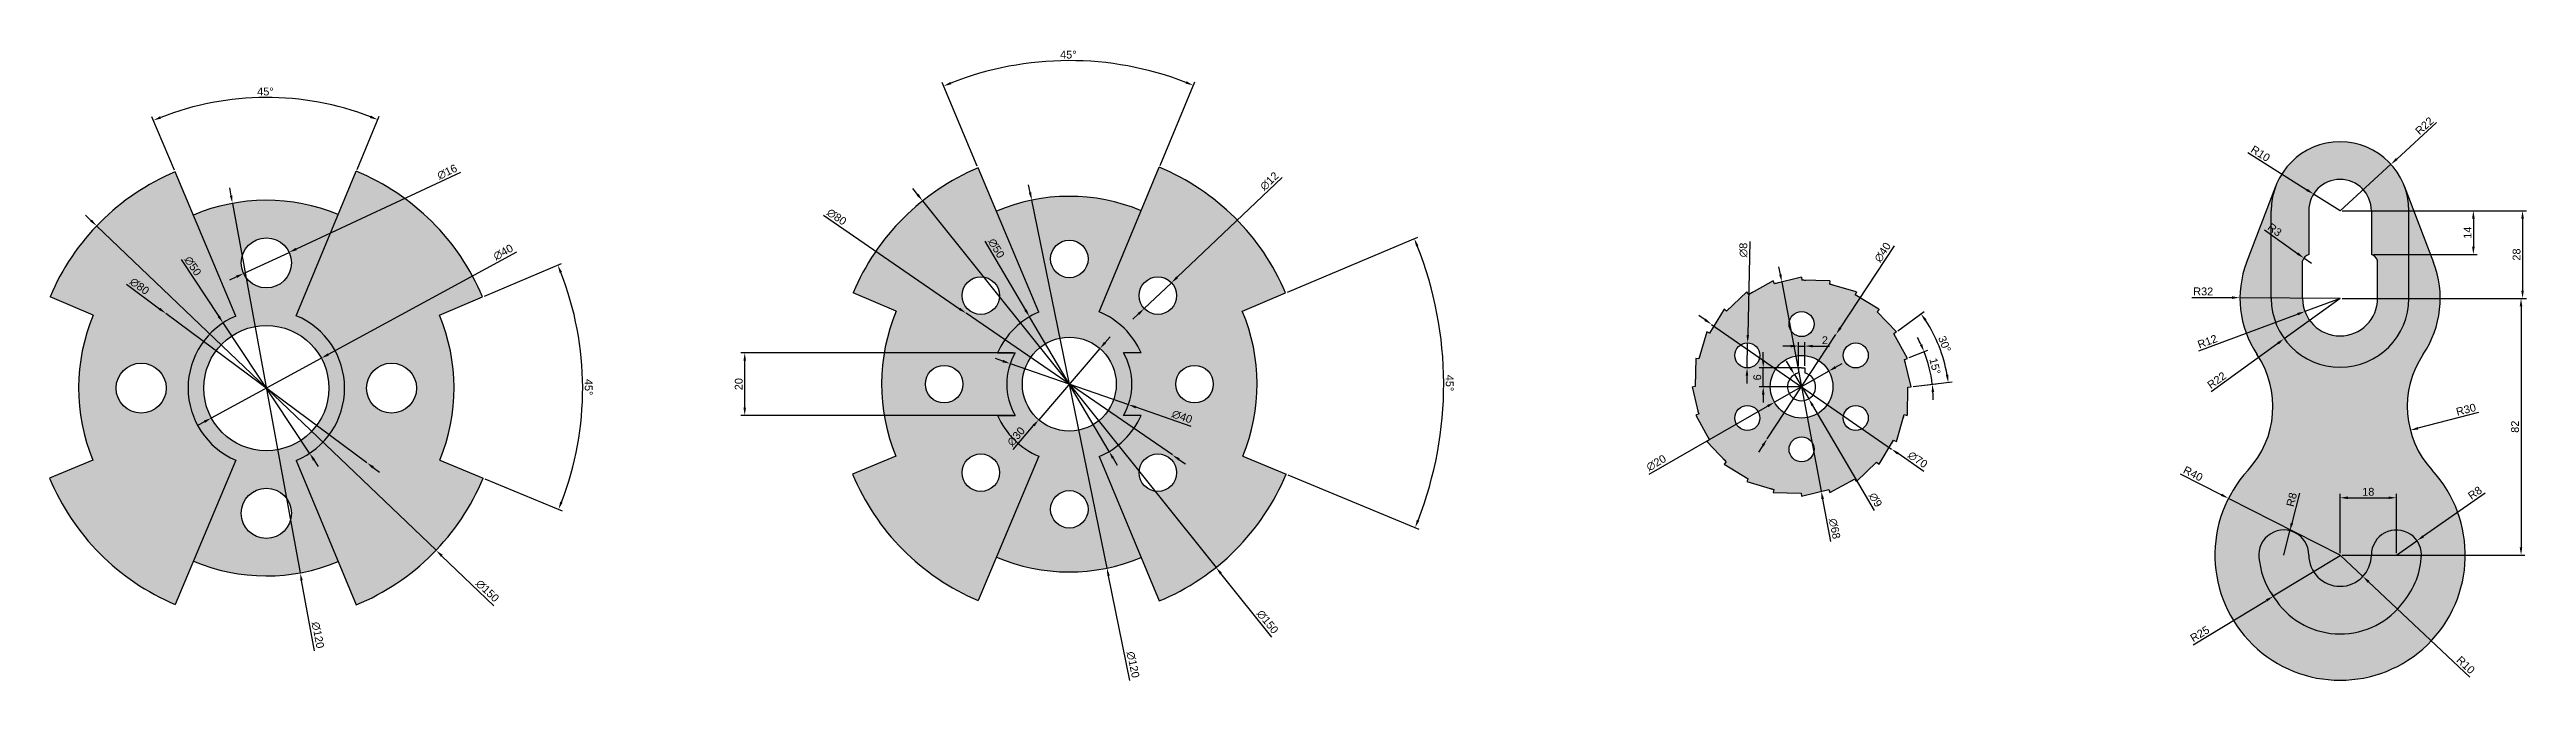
# Model space of a CAD drawing. Header units: millimetres. Extents: x 500 to 2478, y 452 to 707.
# Drawn here: x 1405 to 2197, y 475 to 677 of the extents above; entities that cross this region are included whole.
import ezdxf

# ---------------------------------------------------------------- set-up
doc = ezdxf.new("R2010")
doc.units = ezdxf.units.MM
doc.styles.get("Standard").update_dxf_attribs({"font": 'arial_0.ttf'})
doc.dimstyles.new('ISO-25', dxfattribs={"dimtxt": 2.5, "dimasz": 2.5, "dimexe": 1.25, "dimexo": 0.625, "dimtad": 1, "dimtxsty": 'Standard', "dimcen": 2.5, "dimadec": 0, "dimazin": 0, "dimtfac": 1, "dimtmove": 0, "dimatfit": 3, "dimfxl": 1, "dimarcsym": 0})

msp = doc.modelspace()

# ---------------------------------------------------------------- blocks, each defined once
blk = doc.blocks.new('*U133')
blk.add_circle((0, 0), 8)
blk = doc.blocks.new('*U134')
at = {"color": 0, "linetype": 'ByBlock', "lineweight": -2, "transparency": 16777216}
for p, rotation in [((569.28, 613.86), 90), ((529.28, 573.86), 180), ((569.28, 533.86), 270)]:
    blk.add_blockref('*U133', p, dxfattribs=dict(at, rotation=rotation))
blk.add_blockref('*U133', (609.28, 573.86), dxfattribs=at)
blk = doc.blocks.new('*D135')
at = {"color": 0, "lineweight": -2, "transparency": 16777216}
for p, q in [((1429.91, 602.09), (1440.52, 594.21)), ((1506.75, 545.02), (1442.53, 592.72)), ((1508.76, 543.53), (1510.77, 542.04))]:
    blk.add_line(p, q, dxfattribs=at)
at = {"color": 0, "transparency": 16777216}
for points in [[(1440.77, 594.54), (1440.27, 593.87), (1442.53, 592.72)], [(1509.01, 543.87), (1508.51, 543.2), (1506.75, 545.02)]]:
    blk.add_solid(points, dxfattribs=at)
at = {"layer": 'Defpoints', "color": 0, "transparency": 16777216}
for p in [(1442.53, 592.72), (1506.75, 545.02)]:
    blk.add_point(p, dxfattribs=at)
at = {"color": 0, "transparency": 16777216, "insert": (1434.11, 601.42), "char_height": 2.5, "attachment_point": 5, "rotation": 323.40231}
blk.add_mtext('∅80', dxfattribs=at)
blk = doc.blocks.new('*D136')
at = {"color": 0, "lineweight": -2, "transparency": 16777216}
for p, q in [((1536.67, 637.73), (1484.16, 613.3)), ((1467.39, 605.5), (1481.89, 612.24)), ((1465.12, 604.44), (1462.85, 603.39))]:
    blk.add_line(p, q, dxfattribs=at)
at = {"color": 0, "transparency": 16777216}
for points in [[(1483.98, 613.68), (1484.34, 612.92), (1481.89, 612.24)], [(1464.94, 604.82), (1465.29, 604.06), (1467.39, 605.5)]]:
    blk.add_solid(points, dxfattribs=at)
at = {"layer": 'Defpoints', "color": 0, "transparency": 16777216}
for p in [(1481.89, 612.24), (1467.39, 605.5)]:
    blk.add_point(p, dxfattribs=at)
at = {"color": 0, "transparency": 16777216, "insert": (1532.42, 637.93), "char_height": 2.5, "attachment_point": 5, "rotation": 24.94995}
blk.add_mtext('∅16', dxfattribs=at)
blk = doc.blocks.new('*D137')
at = {"color": 0, "lineweight": -2, "transparency": 16777216}
for p, q in [((1554.59, 612.33), (1494.41, 579.62)), ((1457.07, 559.32), (1492.21, 578.42)), ((1454.87, 558.12), (1452.68, 556.93))]:
    blk.add_line(p, q, dxfattribs=at)
at = {"color": 0, "transparency": 16777216}
for points in [[(1494.21, 579.98), (1494.61, 579.25), (1492.21, 578.42)], [(1454.67, 558.49), (1455.07, 557.76), (1457.07, 559.32)]]:
    blk.add_solid(points, dxfattribs=at)
at = {"layer": 'Defpoints', "color": 0, "transparency": 16777216}
for p in [(1492.21, 578.42), (1457.07, 559.32)]:
    blk.add_point(p, dxfattribs=at)
at = {"color": 0, "transparency": 16777216, "insert": (1550.34, 612.27), "char_height": 2.5, "attachment_point": 5, "rotation": 28.52963}
blk.add_mtext('∅40', dxfattribs=at)
blk = doc.blocks.new('*D138')
at = {"color": 0, "lineweight": -2, "transparency": 16777216}
for p, q in [((1463.38, 630.35), (1462.93, 632.81)), ((1463.83, 627.89), (1485.45, 509.85)), ((1490.01, 484.94), (1485.9, 507.39))]:
    blk.add_line(p, q, dxfattribs=at)
at = {"color": 0, "transparency": 16777216}
for points in [[(1463.79, 630.42), (1462.97, 630.27), (1463.83, 627.89)], [(1486.31, 507.47), (1485.49, 507.32), (1485.45, 509.85)]]:
    blk.add_solid(points, dxfattribs=at)
at = {"layer": 'Defpoints', "color": 0, "transparency": 16777216}
for p in [(1463.83, 627.89), (1485.45, 509.85)]:
    blk.add_point(p, dxfattribs=at)
at = {"color": 0, "transparency": 16777216, "insert": (1491.1, 489.96), "char_height": 2.5, "attachment_point": 5, "rotation": 280.37897}
blk.add_mtext('∅120', dxfattribs=at)
blk = doc.blocks.new('*D139')
at = {"color": 0, "lineweight": -2, "transparency": 16777216}
for p, q in [((1418.61, 622.42), (1416.81, 624.15)), ((1420.42, 620.69), (1528.86, 517.05)), ((1547.36, 499.36), (1530.66, 515.32))]:
    blk.add_line(p, q, dxfattribs=at)
at = {"color": 0, "transparency": 16777216}
for points in [[(1418.9, 622.72), (1418.33, 622.12), (1420.42, 620.69)], [(1530.95, 515.62), (1530.38, 515.02), (1528.86, 517.05)]]:
    blk.add_solid(points, dxfattribs=at)
at = {"layer": 'Defpoints', "color": 0, "transparency": 16777216}
for p in [(1420.42, 620.69), (1528.86, 517.05)]:
    blk.add_point(p, dxfattribs=at)
at = {"color": 0, "transparency": 16777216, "insert": (1545.29, 504.07), "char_height": 2.5, "attachment_point": 5, "rotation": 316.29433}
blk.add_mtext('∅150', dxfattribs=at)
blk = doc.blocks.new('*D140')
at = {"color": 0, "lineweight": -2, "transparency": 16777216}
for p, q in [((1447.4, 609.92), (1459.44, 591.78)), ((1488.46, 548.04), (1460.82, 589.7)), ((1489.84, 545.96), (1491.23, 543.87))]:
    blk.add_line(p, q, dxfattribs=at)
at = {"color": 0, "transparency": 16777216}
for points in [[(1459.78, 592.02), (1459.09, 591.55), (1460.82, 589.7)], [(1490.19, 546.19), (1489.5, 545.72), (1488.46, 548.04)]]:
    blk.add_solid(points, dxfattribs=at)
at = {"layer": 'Defpoints', "color": 0, "transparency": 16777216}
for p in [(1460.82, 589.7), (1488.46, 548.04)]:
    blk.add_point(p, dxfattribs=at)
at = {"color": 0, "transparency": 16777216, "insert": (1451.13, 607.86), "char_height": 2.5, "attachment_point": 5, "rotation": 303.56415}
blk.add_mtext('∅50', dxfattribs=at)
blk = doc.blocks.new('*D141')
at = {"color": 0, "lineweight": -2, "transparency": 16777216}
for p, q in [((1445.25, 638.55), (1438.07, 655.57)), ((1503.62, 638.72), (1510.7, 655.78))]:
    blk.add_line(p, q, dxfattribs=at)
blk.add_arc((1474.64, 568.87), 92.84, 69.01144, 111.32618, dxfattribs=at)
at = {"color": 0, "transparency": 16777216}
for points in [[(1441.03, 654.97), (1440.72, 655.74), (1438.56, 654.42)], [(1508.05, 655.94), (1507.74, 655.17), (1510.22, 654.63)]]:
    blk.add_solid(points, dxfattribs=at)
at = {"layer": 'Defpoints', "color": 0, "transparency": 16777216}
for p in [(1486.59, 660.94), (1445.49, 637.97), (1503.38, 638.15), (1464.92, 591.9), (1484.22, 591.96)]:
    blk.add_point(p, dxfattribs=at)
at = {"color": 0, "transparency": 16777216, "insert": (1474.36, 663.61), "char_height": 2.5, "attachment_point": 5, "rotation": 0.16881}
blk.add_mtext('45°', dxfattribs=at)
blk = doc.blocks.new('*D142')
at = {"color": 0, "lineweight": -2, "transparency": 16777216}
for p, q in [((1544.32, 598.26), (1568.93, 608.64)), ((1544.49, 539.89), (1569.16, 529.66))]:
    blk.add_line(p, q, dxfattribs=at)
blk.add_arc((1474.64, 568.87), 101.08, 338.88573, 21.45189, dxfattribs=at)
at = {"color": 0, "transparency": 16777216}
for points in [[(1568.33, 605.68), (1569.1, 605.99), (1567.77, 608.15)], [(1569.32, 532.3), (1568.55, 532.61), (1568, 530.14)]]:
    blk.add_solid(points, dxfattribs=at)
at = {"layer": 'Defpoints', "color": 0, "transparency": 16777216}
for p in [(1543.74, 598.02), (1529.92, 592.19), (1574.88, 555.85), (1530.06, 545.88), (1543.91, 540.13)]:
    blk.add_point(p, dxfattribs=at)
at = {"color": 0, "transparency": 16777216, "insert": (1577.62, 569.17), "char_height": 2.5, "attachment_point": 5, "rotation": 270.16881}
blk.add_mtext('45°', dxfattribs=at)
blk = doc.blocks.new('*U158')
blk.add_circle((0, 0), 6)
blk = doc.blocks.new('*U159')
at = {"color": 0, "linetype": 'ByBlock', "lineweight": -2, "transparency": 16777216}
for p, rotation in [((569.28, 623.93), 90), ((540.99, 612.21), 135), ((597.56, 612.21), 45), ((529.28, 583.93), 180), ((540.99, 555.65), 225), ((597.56, 555.65), 315), ((569.28, 543.93), 270)]:
    blk.add_blockref('*U158', p, dxfattribs=dict(at, rotation=rotation))
blk.add_blockref('*U158', (609.28, 583.93), dxfattribs=at)
blk = doc.blocks.new('*D160')
at = {"color": 0, "lineweight": -2, "transparency": 16777216}
for p, q in [((1652.64, 624.07), (1696.17, 594.19)), ((1764.19, 547.5), (1698.23, 592.77)), ((1766.25, 546.09), (1768.31, 544.67))]:
    blk.add_line(p, q, dxfattribs=at)
at = {"color": 0, "transparency": 16777216}
for points in [[(1696.41, 594.53), (1695.94, 593.84), (1698.23, 592.77)], [(1766.49, 546.43), (1766.02, 545.74), (1764.19, 547.5)]]:
    blk.add_solid(points, dxfattribs=at)
at = {"layer": 'Defpoints', "color": 0, "transparency": 16777216}
for p in [(1698.23, 592.77), (1764.19, 547.5)]:
    blk.add_point(p, dxfattribs=at)
at = {"color": 0, "transparency": 16777216, "insert": (1656.86, 623.56), "char_height": 2.5, "attachment_point": 5, "rotation": 325.5354}
blk.add_mtext('∅80', dxfattribs=at)
blk = doc.blocks.new('*D161')
at = {"color": 0, "lineweight": -2, "transparency": 16777216}
for p, q in [((1800.89, 599.53), (1842.59, 617.11)), ((1801.07, 541.16), (1842.86, 523.82))]:
    blk.add_line(p, q, dxfattribs=at)
blk.add_arc((1731.21, 570.14), 119.63, 338.66602, 21.6716, dxfattribs=at)
at = {"color": 0, "transparency": 16777216}
for points in [[(1842, 614.15), (1842.77, 614.47), (1841.44, 616.63)], [(1843.03, 526.46), (1842.26, 526.77), (1841.71, 524.3)]]:
    blk.add_solid(points, dxfattribs=at)
at = {"layer": 'Defpoints', "color": 0, "transparency": 16777216}
for p in [(1800.32, 599.28), (1786.5, 593.45), (1849.84, 554.73), (1786.63, 547.14), (1800.49, 541.4)]:
    blk.add_point(p, dxfattribs=at)
at = {"color": 0, "transparency": 16777216, "insert": (1852.74, 570.49), "char_height": 2.5, "attachment_point": 5, "rotation": 270.16881}
blk.add_mtext('45°', dxfattribs=at)
blk = doc.blocks.new('*D162')
at = {"color": 0, "lineweight": -2, "transparency": 16777216}
for p, q in [((1713.27, 580.14), (1626.25, 580.14)), ((1627.5, 562.64), (1627.5, 577.64)), ((1713.27, 560.14), (1626.25, 560.14))]:
    blk.add_line(p, q, dxfattribs=at)
at = {"color": 0, "transparency": 16777216}
for points in [[(1627.08, 577.64), (1627.91, 577.64), (1627.5, 580.14)], [(1627.08, 562.64), (1627.91, 562.64), (1627.5, 560.14)]]:
    blk.add_solid(points, dxfattribs=at)
at = {"layer": 'Defpoints', "color": 0, "transparency": 16777216}
for p in [(1627.5, 580.14), (1713.89, 580.14), (1713.89, 560.14)]:
    blk.add_point(p, dxfattribs=at)
at = {"color": 0, "transparency": 16777216, "insert": (1625.59, 570.14), "char_height": 2.5, "attachment_point": 5, "rotation": 90}
blk.add_mtext('20', dxfattribs=at)
blk = doc.blocks.new('*D163')
at = {"color": 0, "lineweight": -2, "transparency": 16777216}
for p, q in [((1718.68, 631.37), (1718.18, 633.82)), ((1719.18, 628.92), (1743.25, 511.35)), ((1750.59, 475.47), (1743.75, 508.91))]:
    blk.add_line(p, q, dxfattribs=at)
at = {"color": 0, "transparency": 16777216}
for points in [[(1719.09, 631.45), (1718.27, 631.28), (1719.18, 628.92)], [(1744.15, 508.99), (1743.34, 508.82), (1743.25, 511.35)]]:
    blk.add_solid(points, dxfattribs=at)
at = {"layer": 'Defpoints', "color": 0, "transparency": 16777216}
for p in [(1719.18, 628.92), (1743.25, 511.35)]:
    blk.add_point(p, dxfattribs=at)
at = {"color": 0, "transparency": 16777216, "insert": (1751.57, 480.51), "char_height": 2.5, "attachment_point": 5, "rotation": 281.56799}
blk.add_mtext('∅120', dxfattribs=at)
blk = doc.blocks.new('*D164')
at = {"color": 0, "lineweight": -2, "transparency": 16777216}
for p, q in [((1682.78, 630.64), (1681.21, 632.59)), ((1684.34, 628.68), (1778.09, 511.59)), ((1795.97, 489.25), (1779.65, 509.64))]:
    blk.add_line(p, q, dxfattribs=at)
at = {"color": 0, "transparency": 16777216}
for points in [[(1683.1, 630.9), (1682.45, 630.38), (1684.34, 628.68)], [(1779.97, 509.9), (1779.32, 509.38), (1778.09, 511.59)]]:
    blk.add_solid(points, dxfattribs=at)
at = {"layer": 'Defpoints', "color": 0, "transparency": 16777216}
for p in [(1684.34, 628.68), (1778.09, 511.59)]:
    blk.add_point(p, dxfattribs=at)
at = {"color": 0, "transparency": 16777216, "insert": (1794.55, 494.18), "char_height": 2.5, "attachment_point": 5, "rotation": 308.68096}
blk.add_mtext('∅150', dxfattribs=at)
blk = doc.blocks.new('*D165')
at = {"color": 0, "lineweight": -2, "transparency": 16777216}
for p, q in [((1741, 581.51), (1721.43, 558.77)), ((1742.63, 583.4), (1744.26, 585.3)), ((1713.25, 549.26), (1719.8, 556.87))]:
    blk.add_line(p, q, dxfattribs=at)
at = {"color": 0, "transparency": 16777216}
for points in [[(1742.31, 583.67), (1742.94, 583.13), (1741, 581.51)], [(1719.48, 557.14), (1720.11, 556.6), (1721.43, 558.77)]]:
    blk.add_solid(points, dxfattribs=at)
at = {"layer": 'Defpoints', "color": 0, "transparency": 16777216}
for p in [(1741, 581.51), (1721.43, 558.77)]:
    blk.add_point(p, dxfattribs=at)
at = {"color": 0, "transparency": 16777216, "insert": (1714.21, 553.4), "char_height": 2.5, "attachment_point": 5, "rotation": 49.28444}
blk.add_mtext('∅30', dxfattribs=at)
blk = doc.blocks.new('*D166')
at = {"color": 0, "lineweight": -2, "transparency": 16777216}
for p, q in [((1709.95, 577.5), (1707.59, 578.32)), ((1712.32, 576.69), (1750.11, 563.59)), ((1770.16, 556.64), (1752.47, 562.77))]:
    blk.add_line(p, q, dxfattribs=at)
at = {"color": 0, "transparency": 16777216}
for points in [[(1710.09, 577.9), (1709.82, 577.11), (1712.32, 576.69)], [(1752.61, 563.16), (1752.34, 562.37), (1750.11, 563.59)]]:
    blk.add_solid(points, dxfattribs=at)
at = {"layer": 'Defpoints', "color": 0, "transparency": 16777216}
for p in [(1712.32, 576.69), (1750.11, 563.59)]:
    blk.add_point(p, dxfattribs=at)
at = {"color": 0, "transparency": 16777216, "insert": (1767.24, 559.74), "char_height": 2.5, "attachment_point": 5, "rotation": 340.88572}
blk.add_mtext('∅40', dxfattribs=at)
blk = doc.blocks.new('*D167')
at = {"color": 0, "lineweight": -2, "transparency": 16777216}
for p, q in [((1799.22, 636.13), (1765.66, 604.27)), ((1755.15, 594.29), (1763.85, 602.55)), ((1753.33, 592.57), (1751.52, 590.85))]:
    blk.add_line(p, q, dxfattribs=at)
at = {"color": 0, "transparency": 16777216}
for points in [[(1765.37, 604.58), (1765.95, 603.97), (1763.85, 602.55)], [(1753.05, 592.87), (1753.62, 592.27), (1755.15, 594.29)]]:
    blk.add_solid(points, dxfattribs=at)
at = {"layer": 'Defpoints', "color": 0, "transparency": 16777216}
for p in [(1763.85, 602.55), (1755.15, 594.29)]:
    blk.add_point(p, dxfattribs=at)
at = {"color": 0, "transparency": 16777216, "insert": (1795.13, 634.97), "char_height": 2.5, "attachment_point": 5, "rotation": 43.51579}
blk.add_mtext('∅12', dxfattribs=at)
blk = doc.blocks.new('*D168')
at = {"color": 0, "lineweight": -2, "transparency": 16777216}
for p, q in [((1704.26, 615.78), (1717.23, 593.82)), ((1743.92, 548.61), (1718.5, 591.66)), ((1745.2, 546.46), (1746.47, 544.3))]:
    blk.add_line(p, q, dxfattribs=at)
at = {"color": 0, "transparency": 16777216}
for points in [[(1717.59, 594.03), (1716.87, 593.6), (1718.5, 591.66)], [(1745.55, 546.67), (1744.84, 546.24), (1743.92, 548.61)]]:
    blk.add_solid(points, dxfattribs=at)
at = {"layer": 'Defpoints', "color": 0, "transparency": 16777216}
for p in [(1718.5, 591.66), (1743.92, 548.61)]:
    blk.add_point(p, dxfattribs=at)
at = {"color": 0, "transparency": 16777216, "insert": (1707.88, 613.54), "char_height": 2.5, "attachment_point": 5, "rotation": 300.55962}
blk.add_mtext('∅50', dxfattribs=at)
blk = doc.blocks.new('*D169')
at = {"color": 0, "lineweight": -2, "transparency": 16777216}
for p, q in [((1701.82, 639.82), (1690.56, 666.52)), ((1760.19, 639.99), (1771.3, 666.76))]:
    blk.add_line(p, q, dxfattribs=at)
blk.add_arc((1731.21, 570.14), 103.36, 68.85453, 111.48309, dxfattribs=at)
at = {"color": 0, "transparency": 16777216}
for points in [[(1693.52, 665.93), (1693.2, 666.7), (1691.05, 665.37)], [(1768.65, 666.92), (1768.34, 666.15), (1770.82, 665.6)]]:
    blk.add_solid(points, dxfattribs=at)
at = {"layer": 'Defpoints', "color": 0, "transparency": 16777216}
for p in [(1744.52, 672.63), (1702.07, 639.24), (1759.95, 639.41), (1721.5, 593.17), (1740.79, 593.23)]:
    blk.add_point(p, dxfattribs=at)
at = {"color": 0, "transparency": 16777216, "insert": (1730.9, 675.39), "char_height": 2.5, "attachment_point": 5, "rotation": 0.16881}
blk.add_mtext('45°', dxfattribs=at)
blk = doc.blocks.new('*U186')
blk.add_circle((0, 0), 4)
blk = doc.blocks.new('*U188')
at = {"color": 0, "linetype": 'ByBlock', "lineweight": -2, "transparency": 16777216}
for p, rotation in [((500, 520), 180), ((482.68, 510), 240), ((517.32, 510), 120), ((482.68, 490), 299.9999999999999), ((517.32, 490), 59.99999999999997)]:
    blk.add_blockref('*U186', p, dxfattribs=dict(at, rotation=rotation))
blk.add_blockref('*U186', (500, 480), dxfattribs=at)
blk = doc.blocks.new('*U189')
blk.add_line((1.06, -4.34), (-1.06, 4.34))
blk = doc.blocks.new('*U190')
at = {"color": 0, "linetype": 'ByBlock', "lineweight": -2, "transparency": 16777216}
for p, rotation in [((479.27, 527.22), 119.9999999999998), ((487.02, 531.66), 104.9999999999998), ((495.66, 533.94), 89.99999999999986), ((504.59, 533.9), 74.99999999999991), ((513.21, 531.56), 59.99999999999993), ((520.92, 527.07), 44.99999999999995), ((472.93, 520.92), 134.9999999999998), ((527.22, 520.73), 29.99999999999998), ((468.44, 513.21), 149.9999999999998), ((531.66, 512.98), 14.99999999999997), ((466.1, 504.59), 164.9999999999998), ((466.06, 495.66), 180), ((533.9, 495.41), 344.9999999999993), ((468.34, 487.02), 194.9999999999996), ((531.56, 486.79), 329.9999999999994), ((472.78, 479.27), 209.9999999999996), ((527.07, 479.08), 314.9999999999994), ((479.08, 472.93), 224.9999999999996), ((520.73, 472.78), 299.9999999999994), ((486.79, 468.44), 239.9999999999996), ((495.41, 466.1), 254.9999999999995), ((504.34, 466.06), 269.9999999999995), ((512.98, 468.34), 284.9999999999994)]:
    blk.add_blockref('*U189', p, dxfattribs=dict(at, rotation=rotation))
blk.add_blockref('*U189', (533.94, 504.34), dxfattribs=at)
blk = doc.blocks.new('*D191')
at = {"color": 0, "lineweight": -2, "transparency": 16777216}
for p, q in [((1958.43, 605.18), (1957.97, 607.64)), ((1958.89, 602.72), (1971.48, 535.9)), ((1974.5, 519.88), (1971.95, 533.44))]:
    blk.add_line(p, q, dxfattribs=at)
at = {"color": 0, "transparency": 16777216}
for points in [[(1958.84, 605.26), (1958.02, 605.1), (1958.89, 602.72)], [(1972.36, 533.52), (1971.54, 533.37), (1971.48, 535.9)]]:
    blk.add_solid(points, dxfattribs=at)
at = {"layer": 'Defpoints', "color": 0, "transparency": 16777216}
for p in [(1958.89, 602.72), (1971.48, 535.9)]:
    blk.add_point(p, dxfattribs=at)
at = {"color": 0, "transparency": 16777216, "insert": (1975.74, 523.96), "char_height": 2.5, "attachment_point": 5, "rotation": 280.66927}
blk.add_mtext('∅68', dxfattribs=at)
blk = doc.blocks.new('*D192')
at = {"color": 0, "lineweight": -2, "transparency": 16777216}
for p, q in [((1934.36, 590.67), (1932.31, 592.09)), ((1936.42, 589.24), (1993.96, 549.38)), ((2004.27, 542.24), (1996.02, 547.96))]:
    blk.add_line(p, q, dxfattribs=at)
at = {"color": 0, "transparency": 16777216}
for points in [[(1934.6, 591.01), (1934.12, 590.32), (1936.42, 589.24)], [(1996.25, 548.3), (1995.78, 547.62), (1993.96, 549.38)]]:
    blk.add_solid(points, dxfattribs=at)
at = {"layer": 'Defpoints', "color": 0, "transparency": 16777216}
for p in [(1936.42, 589.24), (1993.96, 549.38)]:
    blk.add_point(p, dxfattribs=at)
at = {"color": 0, "transparency": 16777216, "insert": (2002.29, 546.01), "char_height": 2.5, "attachment_point": 5, "rotation": 325.29054}
blk.add_mtext('∅70', dxfattribs=at)
blk = doc.blocks.new('*D193')
at = {"color": 0, "lineweight": -2, "transparency": 16777216}
for p, q in [((1994.82, 614.32), (1977.56, 588.1)), ((1954.19, 552.61), (1976.19, 586.02)), ((1952.81, 550.52), (1951.44, 548.43))]:
    blk.add_line(p, q, dxfattribs=at)
at = {"color": 0, "transparency": 16777216}
for points in [[(1977.21, 588.33), (1977.91, 587.88), (1976.19, 586.02)], [(1952.47, 550.75), (1953.16, 550.29), (1954.19, 552.61)]]:
    blk.add_solid(points, dxfattribs=at)
at = {"layer": 'Defpoints', "color": 0, "transparency": 16777216}
for p in [(1976.19, 586.02), (1954.19, 552.61)]:
    blk.add_point(p, dxfattribs=at)
at = {"color": 0, "transparency": 16777216, "insert": (1991.1, 612.25), "char_height": 2.5, "attachment_point": 5, "rotation": 56.63596}
blk.add_mtext('∅40', dxfattribs=at)
blk = doc.blocks.new('*D194')
at = {"color": 0, "lineweight": -2, "transparency": 16777216}
for p, q in [((1948.66, 615.75), (1948.01, 585.81)), ((1947.78, 575.31), (1947.95, 583.31)), ((1947.73, 572.81), (1947.67, 570.31))]:
    blk.add_line(p, q, dxfattribs=at)
at = {"color": 0, "transparency": 16777216}
for points in [[(1947.59, 585.82), (1948.42, 585.8), (1947.95, 583.31)], [(1947.31, 572.82), (1948.14, 572.81), (1947.78, 575.31)]]:
    blk.add_solid(points, dxfattribs=at)
at = {"layer": 'Defpoints', "color": 0, "transparency": 16777216}
for p in [(1947.95, 583.31), (1947.78, 575.31)]:
    blk.add_point(p, dxfattribs=at)
at = {"color": 0, "transparency": 16777216, "insert": (1946.62, 612.99), "char_height": 2.5, "attachment_point": 5, "rotation": 88.76125}
blk.add_mtext('∅8', dxfattribs=at)
blk = doc.blocks.new('*D195')
at = {"color": 0, "lineweight": -2, "transparency": 16777216}
for p, q in [((1973.86, 574.28), (1956.51, 564.34)), ((1976.03, 575.53), (1978.2, 576.77)), ((1916.46, 541.39), (1954.34, 563.1))]:
    blk.add_line(p, q, dxfattribs=at)
at = {"color": 0, "transparency": 16777216}
for points in [[(1975.83, 575.89), (1976.24, 575.17), (1973.86, 574.28)], [(1954.14, 563.46), (1954.55, 562.74), (1956.51, 564.34)]]:
    blk.add_solid(points, dxfattribs=at)
at = {"layer": 'Defpoints', "color": 0, "transparency": 16777216}
for p in [(1973.86, 574.28), (1956.51, 564.34)]:
    blk.add_point(p, dxfattribs=at)
at = {"color": 0, "transparency": 16777216, "insert": (1918.75, 544.98), "char_height": 2.5, "attachment_point": 5, "rotation": 29.81203}
blk.add_mtext('∅20', dxfattribs=at)
blk = doc.blocks.new('*D196')
at = {"color": 0, "lineweight": -2, "transparency": 16777216}
for p, q in [((1999.58, 578.6), (2005.51, 580.95)), ((2000.81, 569.38), (2008.2, 570.24))]:
    blk.add_line(p, q, dxfattribs=at)
for start, end in [(25.11092, 28.60054), (6.62131, 21.62131), (359.64207, 3.13169)]:
    blk.add_arc((1966.18, 565.37), 41.05, start, end, dxfattribs=at)
at = {"color": 0, "transparency": 16777216}
for points in [[(2003.74, 582.95), (2002.97, 582.62), (2004.35, 580.49)], [(2006.76, 567.57), (2007.59, 567.64), (2006.96, 570.1)]]:
    blk.add_solid(points, dxfattribs=at)
at = {"layer": 'Defpoints', "color": 0, "transparency": 16777216}
for p in [(1998.06, 578), (1999, 578.37), (2006.39, 573.64), (1999.19, 569.2), (2000.19, 569.31)]:
    blk.add_point(p, dxfattribs=at)
at = {"color": 0, "transparency": 16777216, "insert": (2007.84, 575.85), "char_height": 2.5, "attachment_point": 5, "rotation": 284.12131}
blk.add_mtext('15°', dxfattribs=at)
blk = doc.blocks.new('*D197')
at = {"color": 0, "lineweight": -2, "transparency": 16777216}
for p, q in [((1996, 587.19), (2004.33, 593.38)), ((2000.81, 569.38), (2013.27, 570.83))]:
    blk.add_line(p, q, dxfattribs=at)
blk.add_arc((1966.73, 565.43), 45.6, 9.76267, 33.47994, dxfattribs=at)
at = {"color": 0, "transparency": 16777216}
for points in [[(2004.42, 590.35), (2005.11, 590.82), (2003.33, 592.63)], [(2012.08, 573.22), (2011.26, 573.1), (2012.03, 570.69)]]:
    blk.add_solid(points, dxfattribs=at)
at = {"layer": 'Defpoints', "color": 0, "transparency": 16777216}
for p in [(1994.69, 586.21), (1995.5, 586.81), (2010.43, 578.47), (1999.19, 569.2), (2000.19, 569.31)]:
    blk.add_point(p, dxfattribs=at)
at = {"color": 0, "transparency": 16777216, "insert": (2010.89, 582.93), "char_height": 2.5, "attachment_point": 5, "rotation": 291.62131}
blk.add_mtext('30°', dxfattribs=at)
blk = doc.blocks.new('*D198')
at = {"color": 0, "lineweight": -2, "transparency": 16777216}
for p, q in [((1961.69, 582.29), (1959.19, 582.29)), ((1964.19, 575.94), (1964.19, 583.54)), ((1964.19, 582.29), (1966.19, 582.29)), ((1966.19, 575.94), (1966.19, 583.54)), ((1968.69, 582.29), (1974.09, 582.29))]:
    blk.add_line(p, q, dxfattribs=at)
at = {"color": 0, "transparency": 16777216}
for points in [[(1961.69, 582.71), (1961.69, 581.88), (1964.19, 582.29)], [(1968.69, 582.71), (1968.69, 581.88), (1966.19, 582.29)]]:
    blk.add_solid(points, dxfattribs=at)
at = {"layer": 'Defpoints', "color": 0, "transparency": 16777216}
for p in [(1966.19, 582.29), (1964.19, 575.31), (1966.19, 575.31)]:
    blk.add_point(p, dxfattribs=at)
at = {"color": 0, "transparency": 16777216, "insert": (1972.64, 584.17), "char_height": 2.5, "attachment_point": 5}
blk.add_mtext('2', dxfattribs=at)
blk = doc.blocks.new('*D199')
at = {"color": 0, "lineweight": -2, "transparency": 16777216}
for p, q in [((1952.94, 577.81), (1952.94, 580.31)), ((1964.56, 575.31), (1951.69, 575.31)), ((1952.94, 569.31), (1952.94, 575.31)), ((1964.56, 569.31), (1951.69, 569.31)), ((1952.94, 566.81), (1952.94, 564.31))]:
    blk.add_line(p, q, dxfattribs=at)
at = {"color": 0, "transparency": 16777216}
for points in [[(1952.52, 577.81), (1953.36, 577.81), (1952.94, 575.31)], [(1952.52, 566.81), (1953.36, 566.81), (1952.94, 569.31)]]:
    blk.add_solid(points, dxfattribs=at)
at = {"layer": 'Defpoints', "color": 0, "transparency": 16777216}
for p in [(1952.94, 575.31), (1965.19, 575.31), (1965.19, 569.31)]:
    blk.add_point(p, dxfattribs=at)
at = {"color": 0, "transparency": 16777216, "insert": (1951.04, 572.31), "char_height": 2.5, "attachment_point": 5, "rotation": 90}
blk.add_mtext('6', dxfattribs=at)
blk = doc.blocks.new('*D200')
at = {"color": 0, "lineweight": -2, "transparency": 16777216}
for p, q in [((1961.63, 575.34), (1960.36, 577.5)), ((1962.9, 573.19), (1967.47, 565.44)), ((1988.53, 529.73), (1968.74, 563.28))]:
    blk.add_line(p, q, dxfattribs=at)
at = {"color": 0, "transparency": 16777216}
for points in [[(1961.99, 575.55), (1961.27, 575.13), (1962.9, 573.19)], [(1969.1, 563.49), (1968.39, 563.07), (1967.47, 565.44)]]:
    blk.add_solid(points, dxfattribs=at)
at = {"layer": 'Defpoints', "color": 0, "transparency": 16777216}
for p in [(1962.9, 573.19), (1967.47, 565.44)]:
    blk.add_point(p, dxfattribs=at)
at = {"color": 0, "transparency": 16777216, "insert": (1988.8, 533.15), "char_height": 2.5, "attachment_point": 5, "rotation": 300.52912}
blk.add_mtext('∅9', dxfattribs=at)
blk = doc.blocks.new('*D235')
at = {"color": 0, "lineweight": -2, "transparency": 16777216}
for p, q in [((2168.12, 653.71), (2155.36, 642.06)), ((2137.26, 625.54), (2153.51, 640.37))]:
    blk.add_line(p, q, dxfattribs=at)
at = {"color": 0, "transparency": 16777216}
blk.add_solid([(2155.08, 642.37), (2155.64, 641.75), (2153.51, 640.37)], dxfattribs=at)
at = {"layer": 'Defpoints', "color": 0, "transparency": 16777216}
for p in [(2153.51, 640.37), (2137.26, 625.54)]:
    blk.add_point(p, dxfattribs=at)
at = {"color": 0, "transparency": 16777216, "insert": (2164.2, 652.67), "char_height": 2.5, "attachment_point": 5, "rotation": 42.38769}
blk.add_mtext('R22', dxfattribs=at)
blk = doc.blocks.new('*D236')
at = {"color": 0, "lineweight": -2, "transparency": 16777216}
for p, q in [((2107.76, 644.1), (2126.68, 632.2)), ((2137.26, 625.54), (2128.8, 630.87))]:
    blk.add_line(p, q, dxfattribs=at)
at = {"color": 0, "transparency": 16777216}
blk.add_solid([(2126.9, 632.55), (2126.46, 631.84), (2128.8, 630.87)], dxfattribs=at)
at = {"layer": 'Defpoints', "color": 0, "transparency": 16777216}
for p in [(2128.8, 630.87), (2137.26, 625.54)]:
    blk.add_point(p, dxfattribs=at)
at = {"color": 0, "transparency": 16777216, "insert": (2111.82, 643.79), "char_height": 2.5, "attachment_point": 5, "rotation": 327.83852}
blk.add_mtext('R10', dxfattribs=at)
blk = doc.blocks.new('*D237')
at = {"color": 0, "lineweight": -2, "transparency": 16777216}
for p, q in [((2113.12, 619.43), (2123.66, 611.88)), ((2128.13, 608.67), (2125.7, 610.42))]:
    blk.add_line(p, q, dxfattribs=at)
at = {"color": 0, "transparency": 16777216}
blk.add_solid([(2123.91, 612.21), (2123.42, 611.54), (2125.7, 610.42)], dxfattribs=at)
at = {"layer": 'Defpoints', "color": 0, "transparency": 16777216}
for p in [(2125.7, 610.42), (2128.13, 608.67)]:
    blk.add_point(p, dxfattribs=at)
at = {"color": 0, "transparency": 16777216, "insert": (2116.37, 619.44), "char_height": 2.5, "attachment_point": 5, "rotation": 324.37407}
blk.add_mtext('R3', dxfattribs=at)
blk = doc.blocks.new('*D238')
at = {"color": 0, "lineweight": -2, "transparency": 16777216}
for p, q in [((2089.91, 597.87), (2102.76, 597.78)), ((2137.26, 597.54), (2105.26, 597.76))]:
    blk.add_line(p, q, dxfattribs=at)
at = {"color": 0, "transparency": 16777216}
blk.add_solid([(2102.77, 598.2), (2102.76, 597.37), (2105.26, 597.76)], dxfattribs=at)
at = {"layer": 'Defpoints', "color": 0, "transparency": 16777216}
for p in [(2105.26, 597.76), (2137.26, 597.54)]:
    blk.add_point(p, dxfattribs=at)
at = {"color": 0, "transparency": 16777216, "insert": (2093.52, 599.75), "char_height": 2.5, "attachment_point": 5, "rotation": 359.60292}
blk.add_mtext('R32', dxfattribs=at)
blk = doc.blocks.new('*D239')
at = {"color": 0, "lineweight": -2, "transparency": 16777216}
for p, q in [((2137.26, 597.54), (2126.02, 593.36)), ((2092.15, 580.75), (2123.67, 592.49))]:
    blk.add_line(p, q, dxfattribs=at)
at = {"color": 0, "transparency": 16777216}
blk.add_solid([(2123.53, 592.88), (2123.82, 592.09), (2126.02, 593.36)], dxfattribs=at)
at = {"layer": 'Defpoints', "color": 0, "transparency": 16777216}
for p in [(2137.26, 597.54), (2126.02, 593.36)]:
    blk.add_point(p, dxfattribs=at)
at = {"color": 0, "transparency": 16777216, "insert": (2094.87, 583.77), "char_height": 2.5, "attachment_point": 5, "rotation": 20.41575}
blk.add_mtext('R12', dxfattribs=at)
blk = doc.blocks.new('*D240')
at = {"color": 0, "lineweight": -2, "transparency": 16777216}
for p, q in [((2137.26, 597.54), (2119.43, 584.66)), ((2096.03, 567.75), (2117.41, 583.19))]:
    blk.add_line(p, q, dxfattribs=at)
at = {"color": 0, "transparency": 16777216}
blk.add_solid([(2117.16, 583.53), (2117.65, 582.86), (2119.43, 584.66)], dxfattribs=at)
at = {"layer": 'Defpoints', "color": 0, "transparency": 16777216}
for p in [(2137.26, 597.54), (2119.43, 584.66)]:
    blk.add_point(p, dxfattribs=at)
at = {"color": 0, "transparency": 16777216, "insert": (2097.84, 571.38), "char_height": 2.5, "attachment_point": 5, "rotation": 35.85121}
blk.add_mtext('R22', dxfattribs=at)
blk = doc.blocks.new('*D241')
at = {"color": 0, "lineweight": -2, "transparency": 16777216}
blk.add_line((2181.46, 561.08), (2162.13, 556.03), dxfattribs=at)
at = {"color": 0, "transparency": 16777216}
blk.add_solid([(2162.03, 556.43), (2162.24, 555.63), (2159.71, 555.4)], dxfattribs=at)
at = {"layer": 'Defpoints', "color": 0, "transparency": 16777216}
for p in [(2188.74, 562.98), (2159.71, 555.4)]:
    blk.add_point(p, dxfattribs=at)
at = {"color": 0, "transparency": 16777216, "insert": (2177.49, 562.01), "char_height": 2.5, "attachment_point": 5, "rotation": 14.64584}
blk.add_mtext('R30', dxfattribs=at)
blk = doc.blocks.new('*D242')
at = {"color": 0, "lineweight": -2, "transparency": 16777216}
for p, q in [((2086.21, 541.46), (2099.37, 534.78)), ((2137.26, 515.54), (2101.6, 533.65))]:
    blk.add_line(p, q, dxfattribs=at)
at = {"color": 0, "transparency": 16777216}
blk.add_solid([(2099.56, 535.15), (2099.18, 534.41), (2101.6, 533.65)], dxfattribs=at)
at = {"layer": 'Defpoints', "color": 0, "transparency": 16777216}
for p in [(2101.6, 533.65), (2137.26, 515.54)]:
    blk.add_point(p, dxfattribs=at)
at = {"color": 0, "transparency": 16777216, "insert": (2090.29, 541.52), "char_height": 2.5, "attachment_point": 5, "rotation": 333.08203}
blk.add_mtext('R40', dxfattribs=at)
blk = doc.blocks.new('*D243')
at = {"color": 0, "lineweight": -2, "transparency": 16777216}
for p, q in [((2124.28, 535.34), (2121.84, 525.72)), ((2119.26, 515.54), (2121.23, 523.3))]:
    blk.add_line(p, q, dxfattribs=at)
at = {"color": 0, "transparency": 16777216}
blk.add_solid([(2121.44, 525.82), (2122.25, 525.62), (2121.23, 523.3)], dxfattribs=at)
at = {"layer": 'Defpoints', "color": 0, "transparency": 16777216}
for p in [(2121.23, 523.3), (2119.26, 515.54)]:
    blk.add_point(p, dxfattribs=at)
at = {"color": 0, "transparency": 16777216, "insert": (2121.79, 533.24), "char_height": 2.5, "attachment_point": 5, "rotation": 75.77081}
blk.add_mtext('R8', dxfattribs=at)
blk = doc.blocks.new('*D244')
at = {"color": 0, "lineweight": -2, "transparency": 16777216}
for p, q in [((2137.3, 515.32), (2115.93, 502.36)), ((2090.33, 486.84), (2113.79, 501.06))]:
    blk.add_line(p, q, dxfattribs=at)
blk.add_arc((2137.3, 515.32), 25, 208.36411, 213.85235, dxfattribs=at)
at = {"color": 0, "transparency": 16777216}
blk.add_solid([(2113.57, 501.42), (2114, 500.71), (2115.93, 502.36)], dxfattribs=at)
at = {"layer": 'Defpoints', "color": 0, "transparency": 16777216}
for p in [(2137.3, 515.32), (2115.93, 502.36)]:
    blk.add_point(p, dxfattribs=at)
at = {"color": 0, "transparency": 16777216, "insert": (2092.44, 490.34), "char_height": 2.5, "attachment_point": 5, "rotation": 31.2289}
blk.add_mtext('R25', dxfattribs=at)
blk = doc.blocks.new('*D245')
at = {"color": 0, "lineweight": -2, "transparency": 16777216}
for p, q in [((2137.26, 515.54), (2144.55, 508.69)), ((2178.71, 476.54), (2146.37, 506.98))]:
    blk.add_line(p, q, dxfattribs=at)
at = {"color": 0, "transparency": 16777216}
blk.add_solid([(2146.65, 507.28), (2146.08, 506.67), (2144.55, 508.69)], dxfattribs=at)
at = {"layer": 'Defpoints', "color": 0, "transparency": 16777216}
for p in [(2137.26, 515.54), (2144.55, 508.69)]:
    blk.add_point(p, dxfattribs=at)
at = {"color": 0, "transparency": 16777216, "insert": (2177.39, 480.4), "char_height": 2.5, "attachment_point": 5, "rotation": 316.7427}
blk.add_mtext('R10', dxfattribs=at)
blk = doc.blocks.new('*D246')
at = {"color": 0, "lineweight": -2, "transparency": 16777216}
for p, q in [((2183.61, 535.34), (2163.87, 521.56)), ((2155.26, 515.54), (2161.82, 520.12))]:
    blk.add_line(p, q, dxfattribs=at)
at = {"color": 0, "transparency": 16777216}
blk.add_solid([(2163.63, 521.9), (2164.11, 521.21), (2161.82, 520.12)], dxfattribs=at)
at = {"layer": 'Defpoints', "color": 0, "transparency": 16777216}
for p in [(2155.26, 515.54), (2161.82, 520.12)]:
    blk.add_point(p, dxfattribs=at)
at = {"color": 0, "transparency": 16777216, "insert": (2180.36, 535.39), "char_height": 2.5, "attachment_point": 5, "rotation": 34.92981}
blk.add_mtext('R8', dxfattribs=at)
blk = doc.blocks.new('*D234')
at = {"color": 0, "lineweight": -2, "transparency": 16777216}
for p, q in [((2137.89, 625.54), (2196.81, 625.54)), ((2195.56, 623.04), (2195.56, 600.04)), ((2137.89, 597.54), (2196.81, 597.54))]:
    blk.add_line(p, q, dxfattribs=at)
at = {"color": 0, "transparency": 16777216}
for points in [[(2195.15, 623.04), (2195.98, 623.04), (2195.56, 625.54)], [(2195.15, 600.04), (2195.98, 600.04), (2195.56, 597.54)]]:
    blk.add_solid(points, dxfattribs=at)
at = {"layer": 'Defpoints', "color": 0, "transparency": 16777216}
for p in [(2137.26, 625.54), (2137.26, 597.54), (2195.56, 597.54)]:
    blk.add_point(p, dxfattribs=at)
at = {"color": 0, "transparency": 16777216, "insert": (2193.66, 611.54), "char_height": 2.5, "attachment_point": 5, "rotation": 90}
blk.add_mtext('28', dxfattribs=at)
blk = doc.blocks.new('*D247')
at = {"color": 0, "lineweight": -2, "transparency": 16777216}
for p, q in [((2147.89, 625.54), (2181.1, 625.54)), ((2179.85, 623.04), (2179.85, 614.04)), ((2147.89, 611.54), (2181.1, 611.54))]:
    blk.add_line(p, q, dxfattribs=at)
at = {"color": 0, "transparency": 16777216}
for points in [[(2179.44, 623.04), (2180.27, 623.04), (2179.85, 625.54)], [(2179.44, 614.04), (2180.27, 614.04), (2179.85, 611.54)]]:
    blk.add_solid(points, dxfattribs=at)
at = {"layer": 'Defpoints', "color": 0, "transparency": 16777216}
for p in [(2147.26, 625.54), (2147.26, 611.54), (2179.85, 611.54)]:
    blk.add_point(p, dxfattribs=at)
at = {"color": 0, "transparency": 16777216, "insert": (2177.97, 618.54), "char_height": 2.5, "attachment_point": 5, "rotation": 90}
blk.add_mtext('14', dxfattribs=at)
blk = doc.blocks.new('*D248')
at = {"color": 0, "lineweight": -2, "transparency": 16777216}
for p, q in [((2137.89, 597.54), (2196.33, 597.54)), ((2195.08, 595.04), (2195.08, 518.04)), ((2137.89, 515.54), (2196.33, 515.54))]:
    blk.add_line(p, q, dxfattribs=at)
at = {"color": 0, "transparency": 16777216}
for points in [[(2194.66, 595.04), (2195.49, 595.04), (2195.08, 597.54)], [(2194.66, 518.04), (2195.49, 518.04), (2195.08, 515.54)]]:
    blk.add_solid(points, dxfattribs=at)
at = {"layer": 'Defpoints', "color": 0, "transparency": 16777216}
for p in [(2137.26, 597.54), (2137.26, 515.54), (2195.08, 515.54)]:
    blk.add_point(p, dxfattribs=at)
at = {"color": 0, "transparency": 16777216, "insert": (2193.17, 556.54), "char_height": 2.5, "attachment_point": 5, "rotation": 90}
blk.add_mtext('82', dxfattribs=at)
blk = doc.blocks.new('*D249')
at = {"color": 0, "lineweight": -2, "transparency": 16777216}
for p, q in [((2137.26, 516.17), (2137.26, 535.08)), ((2139.76, 533.83), (2152.76, 533.83)), ((2155.26, 516.17), (2155.26, 535.08))]:
    blk.add_line(p, q, dxfattribs=at)
at = {"color": 0, "transparency": 16777216}
for points in [[(2139.76, 534.25), (2139.76, 533.41), (2137.26, 533.83)], [(2152.76, 534.25), (2152.76, 533.41), (2155.26, 533.83)]]:
    blk.add_solid(points, dxfattribs=at)
at = {"layer": 'Defpoints', "color": 0, "transparency": 16777216}
for p in [(2155.26, 533.83), (2137.26, 515.54), (2155.26, 515.54)]:
    blk.add_point(p, dxfattribs=at)
at = {"color": 0, "transparency": 16777216, "insert": (2146.26, 535.73), "char_height": 2.5, "attachment_point": 5}
blk.add_mtext('18', dxfattribs=at)

# ---------------------------------------------------------------- dimensions: what is measured, and where the dimension line sits
for base, line1, line2, picture, middle in [((1744.521, 672.632), ((1740.793, 593.228), (1759.953, 639.411)), ((1721.498, 593.171), (1702.066, 639.241)), '*D169', (1730.903, 675.388)), ((1486.594, 660.942), ((1484.219, 591.962), (1503.378, 638.145)), ((1464.924, 591.905), (1445.492, 637.975)), '*D141', (1474.36, 663.611)), ((1849.844, 554.733), ((1786.497, 593.454), (1800.318, 599.283)), ((1786.634, 547.145), (1800.489, 541.397)), '*D161', (1852.736, 570.494)), ((1574.878, 555.855), ((1529.923, 592.188), (1543.744, 598.017)), ((1530.059, 545.879), (1543.915, 540.131)), '*D142', (1577.616, 569.173)), ((2010.426, 578.473), ((1995.499, 586.813), (1994.691, 586.212)), ((1999.188, 569.197), (2000.188, 569.313)), '*D197', (2010.891, 582.933)), ((2006.393, 573.635), ((1998.059, 578), (1998.996, 578.371)), ((1999.188, 569.197), (2000.188, 569.313)), '*D196', (2007.838, 575.845))]:
    dim = msp.add_angular_dim_2l(base=base, line1=line1, line2=line2, dimstyle='ISO-25')
    dim.commit()
    dim.dimension.update_dxf_attribs({"geometry": picture, "text_midpoint": middle})
for center, mpoint, picture, middle in [((2137.264, 625.543), (2153.513, 640.374), '*D235', (2165.464, 651.283)), ((2137.264, 625.543), (2128.798, 630.866), '*D236', (2110.81, 642.177)), ((2128.134, 608.672), (2125.696, 610.42), '*D237', (2115.264, 617.896)), ((2137.264, 597.543), (2105.264, 597.765), '*D238', (2093.505, 597.846)), ((2137.264, 597.543), (2126.017, 593.357), '*D239', (2095.524, 582.007)), ((2137.264, 597.543), (2119.432, 584.658), '*D240', (2098.944, 569.854)), ((2188.737, 562.982), (2159.712, 555.397), '*D241', (2177.972, 560.169)), ((2137.264, 515.543), (2101.597, 533.652), '*D242', (2089.432, 539.829)), ((2119.264, 515.543), (2121.23, 523.298), '*D243', (2123.633, 532.774)), ((2155.264, 515.543), (2161.822, 520.124), '*D246', (2181.446, 533.828)), ((2137.304, 515.32), (2115.926, 502.359), '*D244', (2093.427, 488.717)), ((2137.264, 515.543), (2144.546, 508.69), '*D245', (2176.084, 479.015))]:
    dim = msp.add_radius_dim(center=center, mpoint=mpoint, dimstyle='ISO-25')
    dim.commit()
    dim.dimension.update_dxf_attribs({"geometry": picture, "text_midpoint": middle, "dimtype": 164})
for p1, p2, picture, middle in [((1467.386, 605.495), (1481.893, 612.245), '*D136', (1533.25, 636.138)), ((1719.181, 628.917), (1743.245, 511.355), '*D163', (1749.64, 480.113)), ((1755.147, 594.289), (1763.849, 602.552), '*D167', (1796.488, 633.542)), ((1463.83, 627.888), (1485.449, 509.852), '*D138', (1489.157, 489.605)), ((1764.192, 547.5), (1698.234, 592.772), '*D160', (1655.747, 621.934)), ((1684.34, 628.684), (1778.087, 511.588), '*D164', (1793.007, 492.952)), ((1420.422, 620.692), (1528.857, 517.048), '*D139', (1543.93, 502.641)), ((1743.924, 548.609), (1718.502, 591.664), '*D168', (1706.179, 612.536)), ((1488.461, 548.038), (1460.818, 589.702), '*D140', (1449.49, 606.774)), ((1457.068, 559.318), (1492.211, 578.422), '*D137', (1551.279, 610.534)), ((1947.781, 575.314), (1947.954, 583.312), '*D194', (1948.595, 612.945)), ((1954.189, 552.609), (1976.187, 586.017), '*D193', (1992.747, 611.166)), ((1506.753, 545.022), (1442.526, 592.718), '*D135', (1432.933, 599.841)), ((1958.893, 602.725), (1971.483, 535.9), '*D191', (1973.801, 523.597)), ((1712.316, 576.685), (1750.111, 563.587), '*D166', (1766.593, 557.875)), ((1973.865, 574.284), (1956.512, 564.341), '*D195', (1919.731, 543.266)), ((1962.902, 573.189), (1967.474, 565.437), '*D200', (1987.107, 532.145))]:
    dim = msp.add_diameter_dim_2p(p1=p1, p2=p2, dimstyle='ISO-25')
    dim.commit()
    dim.dimension.update_dxf_attribs({"geometry": picture, "text_midpoint": middle, "dimtype": 163})
for base, p1, p2, picture, middle in [((2195.563, 597.543), (2137.264, 625.543), (2137.264, 597.543), '*D234', (2193.662, 611.543)), ((2179.854, 611.543), (2147.264, 625.543), (2147.264, 611.543), '*D247', (2177.974, 618.543)), ((2195.075, 515.543), (2137.264, 597.543), (2137.264, 515.543), '*D248', (2193.174, 556.543)), ((1627.496, 580.136), (1713.893, 560.136), (1713.893, 580.136), '*D162', (1625.595, 570.136)), ((1952.94, 575.313), (1965.188, 569.313), (1965.188, 575.313), '*D199', (1951.039, 572.313))]:
    dim = msp.add_linear_dim(base=base, p1=p1, p2=p2, angle=90, dimstyle='ISO-25')
    dim.commit()
    dim.dimension.update_dxf_attribs({"geometry": picture, "text_midpoint": middle})
for p1, p2, picture, middle in [((1936.416, 589.242), (1993.96, 549.383), '*D192', (2002.293, 546.009)), ((1740.998, 581.506), (1721.429, 558.767), '*D165', (1714.213, 553.404))]:
    dim = msp.add_diameter_dim_2p(p1=p1, p2=p2, dimstyle='ISO-25')
    dim.commit()
    dim.dimension.update_dxf_attribs({"geometry": picture, "text_midpoint": middle})
for base, p1, p2, picture, middle in [((1966.188, 582.293), (1964.188, 575.313), (1966.188, 575.313), '*D198', (1972.641, 584.173)), ((2155.264, 533.829), (2137.264, 515.543), (2155.264, 515.543), '*D249', (2146.264, 535.731))]:
    dim = msp.add_linear_dim(base=base, p1=p1, p2=p2, dimstyle='ISO-25')
    dim.commit()
    dim.dimension.update_dxf_attribs({"geometry": picture, "text_midpoint": middle})

# ---------------------------------------------------------------- hatches: boundary and pattern name
h = msp.add_hatch(color=256)
h.dxf.hatch_style = 1
h.set_gradient(color1=(169, 83, 160), tint=1, name='CYLINDER')
h.paths.add_polyline_path([(2159.264, 597.543), (2159.264, 625.543, 1), (2115.264, 625.543), (2115.264, 597.543, 1)])
h.paths.add_polyline_path([(2125.264, 597.543), (2125.264, 609.543, -0.2504917), (2127.264, 611.543), (2127.264, 625.543, -1), (2147.264, 625.543), (2147.264, 611.543, -0.2504917), (2149.264, 609.543), (2149.264, 597.543, -1)], flags=16)
h.paths.add_polyline_path([(2157.592, 500.712, 0.1630078), (2163.264, 515.543, 1), (2147.264, 515.543, -1), (2127.264, 515.543, 1.1365224), (2111.523, 513.523, 0.1400824), (2116.897, 500.879, 0.5148102)])
h = msp.add_hatch(color=256)
h.dxf.hatch_style = 1
h.set_gradient(color1=(19, 103, 52), color2=(237, 238, 153), tint=1, name='SPHERICAL')
h.paths.add_polyline_path([(1464.924, 591.905), (1445.492, 637.975, 0.1955668), (1405.535, 598.017), (1419.356, 592.188, 0.2007292), (1419.219, 545.879), (1405.364, 540.131, 0.1970968), (1445.492, 499.765), (1464.924, 545.835, -0.6635307)])
h.paths.add_polyline_path([(1442.639, 568.87, -1), (1426.639, 568.87, -1)], flags=16)
h.paths.add_polyline_path([(1446.794, 609.681), (1451.134, 603.139), (1455.427, 605.987), (1451.087, 612.529)], flags=24)
h.paths.add_polyline_path([(1429.411, 601.66), (1435.714, 596.98), (1438.785, 601.116), (1432.482, 605.796)], flags=24)
h = msp.add_hatch(color=256)
h.dxf.hatch_style = 1
h.set_gradient(color1=(248, 215, 49), color2=(19, 103, 52), tint=1, name='SPHERICAL')
h.paths.add_polyline_path([(1529.923, 592.188), (1543.744, 598.017, 0.1970968), (1503.378, 638.145), (1484.219, 591.962, -0.6677825), (1484.219, 545.778), (1503.378, 499.595, 0.1986276), (1543.915, 540.131), (1530.059, 545.879, 0.2007292)])
h.paths.add_polyline_path([(1522.639, 568.87, -1), (1506.639, 568.87, -1)], flags=16)
h = msp.add_hatch(color=256)
h.dxf.hatch_style = 1
h.set_gradient(color1=(244, 238, 81), color2=(88, 186, 72), tint=1)
h.paths.add_polyline_path([(1721.498, 593.171), (1702.066, 639.241, 0.1955668), (1662.109, 599.283), (1675.93, 593.454, 0.2007292), (1675.793, 547.145), (1661.938, 541.397, 0.1970968), (1702.066, 501.032), (1721.498, 547.101, -0.1923561), (1708.3, 560.136), (1713.893, 560.136, -0.2679492), (1713.893, 580.136), (1708.3, 580.136, -0.1923561)])
h.paths.add_polyline_path([(1697.213, 570.136, -1), (1685.213, 570.136, -1)], flags=16)
h.paths.add_polyline_path([(1696.929, 598.42, -1), (1708.929, 598.42, -1)], flags=16)
h.paths.add_polyline_path([(1708.929, 541.852, -1), (1696.929, 541.852, -1)], flags=16)
h.paths.add_polyline_path([(1713.64, 548.736), (1718.761, 554.687), (1714.856, 558.047), (1709.735, 552.096)], flags=24)
h.paths.add_polyline_path([(1703.638, 615.58), (1707.63, 608.819), (1712.067, 611.439), (1708.075, 618.199)], flags=24)
h = msp.add_hatch(color=256)
h.dxf.hatch_style = 1
h.set_gradient(color1=(175, 217, 170), color2=(88, 186, 72), tint=1)
h.paths.add_polyline_path([(1786.634, 547.145, 0.2007292), (1786.497, 593.454), (1800.318, 599.283, 0.1970968), (1759.953, 639.411), (1740.793, 593.228, -0.1938842), (1754.126, 580.136), (1748.534, 580.136, -0.2679492), (1748.534, 560.136), (1754.126, 560.136, -0.1938842), (1740.793, 547.044), (1759.953, 500.861, 0.1986276), (1800.489, 541.397)])
h.paths.add_polyline_path([(1765.498, 541.852, -1), (1753.498, 541.852, -1)], flags=16)
h.paths.add_polyline_path([(1765.213, 570.136, -1), (1777.213, 570.136, -1)], flags=16)
h.paths.add_polyline_path([(1753.498, 598.42, -1), (1765.498, 598.42, -1)], flags=16)
h.paths.add_polyline_path([(1762.686, 558.552), (1770.105, 555.981), (1771.792, 560.849), (1764.373, 563.42)], flags=24)
h = msp.add_hatch(color=256)
h.dxf.hatch_style = 1
h.set_gradient(color1=(88, 186, 72), color2=(200, 201, 45), tint=1, name='CYLINDER')
h.paths.add_polyline_path([(2163.831, 579.705, 0.2442841), (2167.132, 609.027), (2157.813, 633.4, -0.0915558), (2159.264, 625.543), (2159.264, 597.543, -1), (2115.264, 597.543), (2115.264, 625.543, -0.0915558), (2116.715, 633.4), (2107.353, 608.916, 0.2432941), (2110.697, 579.705, -0.346979), (2107.85, 542.651, 2.2815358), (2166.677, 542.651, -0.346979)])
h.paths.add_polyline_path([(2127.264, 515.543, 1), (2147.264, 515.543, -1.0638859), (2163.202, 514.555, -0.1528644), (2157.592, 500.712, -0.5148102), (2116.897, 500.879, -0.1400824), (2111.523, 513.523, -1.1365224)], flags=16)
h.paths.add_polyline_path([(2112.489, 619.028), (2117.134, 615.7), (2120.135, 619.887), (2115.49, 623.216)], flags=24)
h.paths.add_polyline_path([(2123.592, 529.774), (2124.997, 535.313), (2120.003, 536.58), (2118.598, 531.04)], flags=24)
h.paths.add_polyline_path([(2143.583, 533.132), (2148.718, 533.132), (2148.718, 538.284), (2143.583, 538.284)], flags=24)
h = msp.add_hatch(color=256)
h.dxf.hatch_style = 1
h.set_gradient(color1=(147, 39, 143), tint=1, name='SPHERICAL')
h.paths.add_polyline_path([(1451.322, 624.154), (1464.924, 591.905, 0.6635307), (1464.924, 545.835), (1451.322, 513.586, 0.2007292), (1497.631, 513.45), (1484.219, 545.778, 0.6677825), (1484.219, 591.962), (1497.631, 624.29, 0.2007292)])
h.paths.add_polyline_path([(1482.639, 608.87, -1), (1466.639, 608.87, -1)], flags=16)
h.paths.add_polyline_path([(1494.639, 568.87, -1), (1454.639, 568.87, -1)], flags=16)
h.paths.add_polyline_path([(1482.639, 528.87, -1), (1466.639, 528.87, -1)], flags=16)
h = msp.add_hatch(color=256)
h.dxf.hatch_style = 1
h.set_gradient(color1=(69, 84, 165), tint=1, name='CYLINDER')
h.paths.add_polyline_path([(1754.205, 625.556, 0.2007292), (1707.896, 625.42), (1721.498, 593.171, 0.1923561), (1708.3, 580.136), (1713.893, 580.136, 0.2679492), (1713.893, 560.136), (1708.3, 560.136, 0.1923561), (1721.498, 547.101), (1707.896, 514.852, 0.2007292), (1754.205, 514.716), (1740.793, 547.044, 0.1938842), (1754.126, 560.136), (1748.534, 560.136, 0.2679492), (1748.534, 580.136), (1754.126, 580.136, 0.1938842), (1740.793, 593.228)])
h.paths.add_polyline_path([(1725.213, 610.136, -1), (1737.213, 610.136, -1)], flags=16)
h.paths.add_polyline_path([(1746.213, 570.136, -1), (1716.213, 570.136, -1)], flags=16)
h.paths.add_polyline_path([(1737.213, 530.136, -1), (1725.213, 530.136, -1)], flags=16)
h.paths.add_polyline_path([(1713.64, 548.736), (1718.761, 554.687), (1714.856, 558.047), (1709.735, 552.096)], flags=25)
h = msp.add_hatch(color=256)
h.dxf.hatch_style = 1
h.set_gradient(color1=(88, 186, 72), color2=(255, 255, 0), tint=1, name='SPHERICAL')
h.paths.add_polyline_path([(1997.999, 560.401, -0.0090486), (1997.655, 559.219), (1995.499, 551.813), (1994.575, 552.212, -0.0090486), (1993.937, 551.16), (1989.937, 544.564), (1989.148, 545.189, -0.0090486), (1988.259, 544.338), (1982.688, 539.002), (1982.087, 539.81, -0.0090486), (1981.009, 539.218), (1974.247, 535.505), (1973.876, 536.441), (1965.188, 534.313), (1965.072, 535.313), (1956.129, 535.505), (1956.276, 536.501, -0.0090486), (1955.095, 536.845), (1947.688, 539.002), (1948.088, 539.926, -0.0090486), (1947.036, 540.564), (1940.439, 544.564), (1941.065, 545.353, -0.0090486), (1940.213, 546.242), (1934.877, 551.813), (1935.685, 552.413, -0.0090486), (1935.093, 553.492), (1931.381, 560.254), (1932.317, 560.625, -0.0090486), (1932.024, 561.82), (1930.218, 569.191), (1931.188, 569.429, -0.0090486), (1931.215, 570.659), (1931.381, 578.371), (1932.377, 578.225, -0.0090486), (1932.721, 579.406), (1934.877, 586.813), (1935.801, 586.413, -0.0090486), (1936.44, 587.465), (1940.439, 594.061), (1941.229, 593.436, -0.0090486), (1942.117, 594.287), (1947.688, 599.624), (1948.289, 598.815, -0.0090486), (1949.367, 599.408), (1956.129, 603.12), (1956.5, 602.184, -0.0090486), (1957.696, 602.477), (1965.188, 604.313), (1965.304, 603.312, -0.0090486), (1966.534, 603.286), (1974.247, 603.12), (1974.1, 602.124, -0.0090486), (1975.282, 601.78), (1982.688, 599.624), (1982.289, 598.699, -0.0090486), (1983.341, 598.061), (1989.937, 594.061), (1989.312, 593.272, -0.0090486), (1990.163, 592.383), (1995.499, 586.813), (1994.691, 586.212, -0.0090486), (1995.283, 585.133), (1998.996, 578.371), (1998.059, 578, -0.0090486), (1998.352, 576.805), (2000.188, 569.313), (1999.188, 569.197, -0.0090486), (1999.161, 567.966), (1998.992, 560.112)])
h.paths.add_polyline_path([(1978.509, 579.313, -1), (1986.509, 579.313, -1)], flags=16)
h.paths.add_polyline_path([(1986.509, 559.313, -1), (1978.509, 559.313, -1)], flags=16)
h.paths.add_polyline_path([(1975.188, 569.313, -1), (1955.188, 569.313, -1)], flags=16)
h.paths.add_polyline_path([(1964.188, 573.7), (1964.188, 575.313), (1965.188, 575.313), (1966.188, 575.313), (1966.188, 573.7, -8.8874822)], flags=0)
h.paths.add_polyline_path([(1961.188, 589.313, -1), (1969.188, 589.313, -1)], flags=16)
h.paths.add_polyline_path([(1969.188, 549.313, -1), (1961.188, 549.313, -1)], flags=16)
h.paths.add_polyline_path([(1943.868, 579.313, -1), (1951.868, 579.313, -1)], flags=16)
h.paths.add_polyline_path([(1951.868, 559.313, -1), (1943.868, 559.313, -1)], flags=16)
h.paths.add_polyline_path([(1971.086, 581.553), (1974.278, 581.553), (1974.278, 586.705), (1971.086, 586.705)], flags=24)
h.paths.add_polyline_path([(1953.638, 570.731), (1953.638, 573.923), (1948.486, 573.923), (1948.486, 570.731)], flags=24)

# ---------------------------------------------------------------- linework, layer by layer
for p, q in [((1464.924, 591.905), (1445.492, 637.975)), ((1484.219, 591.962), (1503.378, 638.145)), ((1721.498, 593.171), (1702.066, 639.241)), ((1740.793, 593.228), (1759.953, 639.411)), ((2107.353, 608.916), (2116.715, 633.4)), ((2167.175, 608.916), (2157.813, 633.4)), ((2115.264, 597.543), (2115.264, 625.543)), ((2127.264, 625.543), (2127.264, 611.543)), ((2147.264, 625.543), (2147.264, 611.543)), ((2159.264, 597.543), (2159.264, 625.543)), ((2125.264, 597.543), (2125.264, 609.543)), ((2149.264, 597.543), (2149.264, 609.543)), ((1956.5, 602.184), (1956.129, 603.12)), ((1965.188, 604.313), (1965.304, 603.312)), ((1974.247, 603.12), (1974.1, 602.124)), ((1419.356, 592.188), (1405.535, 598.017)), ((1529.923, 592.188), (1543.744, 598.017)), ((1675.93, 593.454), (1662.109, 599.283)), ((1786.497, 593.454), (1800.318, 599.283)), ((1941.229, 593.436), (1940.439, 594.061)), ((1948.289, 598.815), (1947.688, 599.624)), ((1982.688, 599.624), (1982.289, 598.699)), ((1989.937, 594.061), (1989.312, 593.272)), ((1935.801, 586.413), (1934.877, 586.813)), ((1995.499, 586.813), (1994.691, 586.212)), ((1708.3, 580.136), (1713.893, 580.136)), ((1754.126, 580.136), (1748.534, 580.136)), ((1932.377, 578.225), (1931.381, 578.371)), ((1998.059, 578), (1998.996, 578.371)), ((1965.188, 575.313), (1964.188, 575.313)), ((1964.188, 575.313), (1964.188, 573.7)), ((1965.188, 575.313), (1966.188, 575.313)), ((1966.188, 575.313), (1966.188, 573.7)), ((1931.188, 569.429), (1930.218, 569.191)), ((1999.188, 569.197), (2000.188, 569.313)), ((1708.3, 560.136), (1713.893, 560.136)), ((1754.126, 560.136), (1748.534, 560.136)), ((1932.317, 560.625), (1931.381, 560.254)), ((1997.999, 560.401), (1998.96, 560.121)), ((1675.793, 547.145), (1661.938, 541.397)), ((1721.498, 547.101), (1702.066, 501.032)), ((1740.793, 547.044), (1759.953, 500.861)), ((1786.634, 547.145), (1800.489, 541.397)), ((1934.877, 551.813), (1935.685, 552.413)), ((1994.575, 552.212), (1995.499, 551.813)), ((1419.219, 545.879), (1405.364, 540.131)), ((1464.924, 545.835), (1445.492, 499.765)), ((1484.219, 545.778), (1503.378, 499.595)), ((1530.059, 545.879), (1543.915, 540.131)), ((1941.065, 545.353), (1940.439, 544.564)), ((1948.088, 539.926), (1947.688, 539.002)), ((1982.087, 539.81), (1982.688, 539.002)), ((1989.148, 545.189), (1989.937, 544.564)), ((1956.276, 536.501), (1956.129, 535.505)), ((1965.072, 535.313), (1965.188, 534.313)), ((1973.876, 536.441), (1974.247, 535.505))]:
    msp.add_line(p, q)
for centre, radius in [((1474.639, 568.87), 20), ((1731.213, 570.136), 15), ((1965.188, 569.313), 10)]:
    msp.add_circle(centre, radius)
for centre, radius, start, end in [((2137.264, 625.543), 22, 0, 180), ((1474.639, 568.87), 75, 112.869012, 157.130988), ((1474.639, 568.87), 75, 22.869012, 67.468611), ((1731.213, 570.136), 75, 112.869012, 157.130988), ((1731.213, 570.136), 75, 22.869012, 67.468611), ((2137.264, 625.543), 10, 0, 180), ((1474.639, 568.87), 60, 67.468611, 112.869012), ((1731.213, 570.136), 60, 67.468611, 112.869012), ((2128.134, 608.672), 3, 106.874494, 163.125506), ((2146.393, 608.672), 3, 16.874494, 73.125506), ((1965.188, 569.313), 34, 102.730616, 104.804345), ((1965.188, 569.313), 34, 87.730616, 89.804345), ((1965.188, 569.313), 34, 72.730616, 74.804345), ((2137.264, 597.543), 32, 158.968201, 213.878602), ((2137.264, 597.543), 32, 326.121398, 21.031799), ((1965.188, 569.313), 34, 132.730616, 134.804345), ((1965.188, 569.313), 34, 117.730616, 119.804345), ((1965.188, 569.313), 34, 57.730616, 59.804345), ((2137.264, 597.543), 22, 180, 0), ((2137.264, 597.543), 12, 180, 0), ((1474.639, 568.87), 60, 157.130988, 202.531389), ((1474.639, 568.87), 25, 112.869012, 247.130988), ((1474.639, 568.87), 25, 292.531389, 67.468611), ((1474.639, 568.87), 60, 337.468611, 22.869012), ((1731.213, 570.136), 60, 157.130988, 202.531389), ((1731.213, 570.136), 25, 112.869012, 156.421822), ((1731.213, 570.136), 25, 23.578178, 67.468611), ((1731.213, 570.136), 60, 337.468611, 22.869012), ((1965.188, 569.313), 34, 147.730616, 149.804345), ((1965.188, 569.313), 34, 42.730616, 44.804345), ((1965.188, 569.313), 34, 27.730616, 29.804345), ((1731.213, 570.136), 20, 150, 210), ((1731.213, 570.136), 20, 330, 30), ((1965.188, 569.313), 34, 162.730616, 164.804345), ((1965.188, 569.313), 34, 12.730616, 14.804345), ((2085.79, 562.982), 30, 317.3358, 33.878602), ((2188.737, 562.982), 30, 146.121398, 222.6642), ((1965.188, 569.313), 34, 177.730616, 179.804345), ((1965.188, 569.313), 4.5, 102.839588, 77.160412), ((1965.188, 569.313), 34, 357.730616, 359.804345), ((1731.213, 570.136), 25, 203.578178, 247.130988), ((1731.213, 570.136), 25, 292.531389, 336.421822), ((1965.188, 569.313), 34, 192.730616, 194.804345), ((1965.188, 569.313), 34, 342.730616, 344.804345), ((1965.188, 569.313), 34, 207.730616, 209.804345), ((1965.188, 569.313), 34, 222.730616, 224.804345), ((1965.188, 569.313), 34, 327.730616, 329.804345), ((1474.639, 568.87), 75, 202.531389, 247.130988), ((1474.639, 568.87), 75, 292.531389, 337.468611), ((1731.213, 570.136), 75, 202.531389, 247.130988), ((1731.213, 570.136), 75, 292.531389, 337.468611), ((1965.188, 569.313), 34, 237.730616, 239.804345), ((1965.188, 569.313), 34, 297.730616, 299.804345), ((1965.188, 569.313), 34, 312.730616, 314.804345), ((2137.264, 515.543), 40, 137.3358, 42.6642), ((1965.188, 569.313), 34, 252.730616, 254.804345), ((2119.264, 515.543), 8, 0, 194.624769), ((2155.264, 515.543), 8, 352.908083, 180), ((1731.213, 570.136), 60, 247.130988, 292.531389), ((2137.264, 515.543), 10, 180, 0), ((2138.286, 516.595), 25, 320.555177, 357.588098), ((1474.639, 568.87), 60, 247.130988, 292.531389), ((2136.332, 516.603), 25, 187.076845, 218.9738), ((2137.304, 515.32), 25, 215.284746, 324.244231)]:
    msp.add_arc(centre, radius, start, end)

# ---------------------------------------------------------------- block references
for name, p in [('*U134', (905.364, -4.995)), ('*U159', (1161.938, -13.793)), ('*U190', (1465.188, 69.313)), ('*U188', (1465.188, 69.313))]:
    msp.add_blockref(name, p)

msp.set_redraw_order([(e.dxf.handle, doc.entitydb.next_handle()) for e in msp.query("TEXT MTEXT ATTDEF DIMENSION ARC_DIMENSION")])  # texts and dimensions are drawn at this point

doc.saveas('drawing.dxf')
